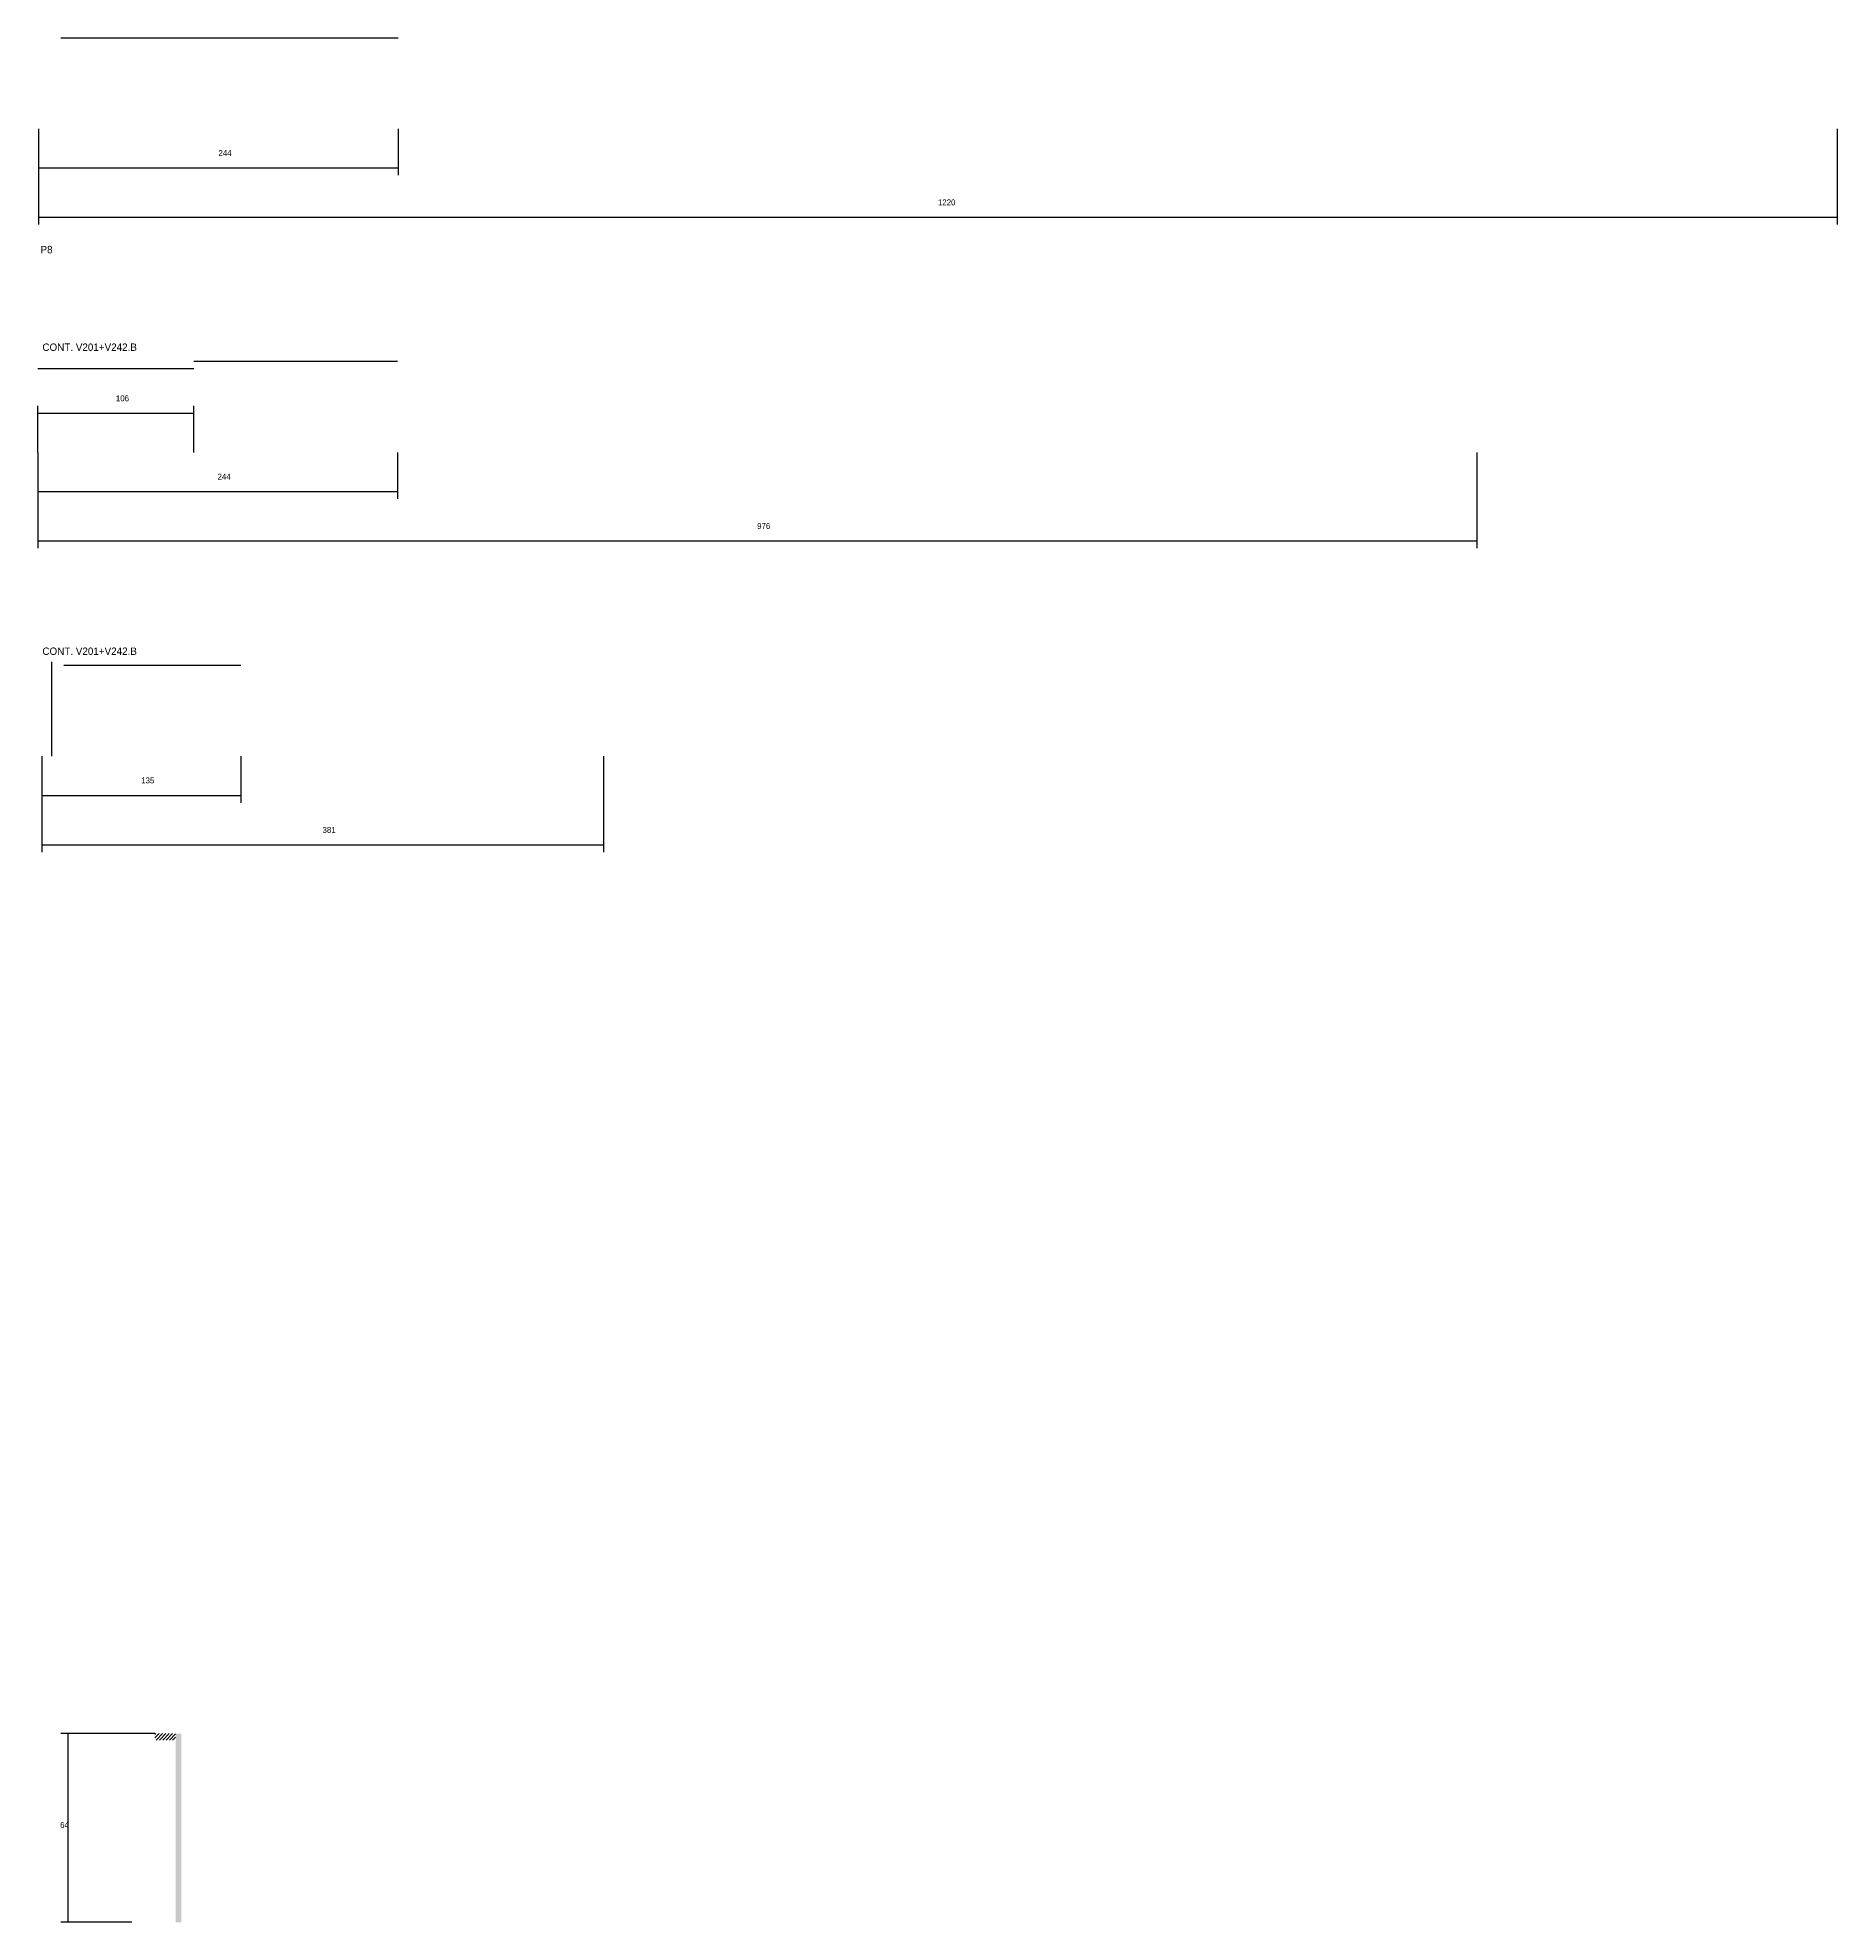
# Model space of a CAD drawing. Header units: metres. Extents: x 4470 to 7242, y 10166 to 11521.
# Drawn here: x 6022 to 7242, y 10168 to 11446 of the extents above; entities that cross this region are included whole.
import ezdxf

# ---------------------------------------------------------------- set-up
doc = ezdxf.new("R2010")
doc.units = ezdxf.units.M
for name, color, linetype in [('COTA', 241, 'Continuous'), ('Hachura', 253, 'Continuous'), ('NOMENCLATURA', 7, 'Continuous'), ('Painéis', 200, 'Continuous'), ('SARR_2.2x7', 40, 'Continuous'), ('Texto Seção', 7, 'Continuous')]:
    doc.layers.add(name, color=color, linetype=linetype)

msp = doc.modelspace()

# ---------------------------------------------------------------- hatches: boundary and pattern name
at = {"layer": 'Hachura'}
h = msp.add_hatch(dxfattribs=at)
h.set_pattern_fill('ANSI31', scale=0.5)
h.paths.add_polyline_path([(6115.3, 10291.4), (6115.3, 10295.8), (6115.3, 10295.8), (6101.3, 10295.8), (6101.3, 10295.8), (6101.3, 10291.4), (6101.3, 10291.4), (6115.3, 10291.4)])
h = msp.add_hatch(color=8, dxfattribs=at)
h.dxf.hatch_style = 1
h.paths.add_polyline_path([(6115.3, 10295.8), (6119.3, 10295.8), (6119.3, 10295.8), (6119.3, 10167.8), (6119.3, 10167.8), (6115.3, 10167.8), (6115.3, 10167.8), (6115.3, 10295.8)])

# ---------------------------------------------------------------- linework, layer by layer
at = {"layer": 'COTA'}
for p, q in [((6022.4, 11384.2), (6022.4, 11352.7)), ((6022.4, 11384.2), (6022.4, 11319.2)), ((6266.4, 11384.2), (6266.4, 11352.7)), ((7242.4, 11384.2), (7242.4, 11319.2)), ((6022.4, 11357.7), (6266.4, 11357.7)), ((6022.4, 11324.2), (7242.4, 11324.2)), ((6021.8, 11164.7), (6021.8, 11133.2)), ((6021.8, 11164.7), (6021.8, 11099.7)), ((6265.8, 11164.7), (6265.8, 11133.2)), ((6997.8, 11164.7), (6997.8, 11099.7)), ((6021.8, 11138.2), (6265.8, 11138.2)), ((6021.8, 11104.7), (6997.8, 11104.7)), ((6024.5, 10958.6), (6024.5, 10927)), ((6024.5, 10958.6), (6024.5, 10893.5)), ((6159.5, 10958.6), (6159.5, 10927)), ((6405.5, 10958.6), (6405.5, 10893.5)), ((6024.5, 10932), (6159.5, 10932)), ((6024.5, 10898.5), (6405.5, 10898.5)), ((6101.3, 10295.8), (6037.5, 10295.8)), ((6042.5, 10167.8), (6042.5, 10295.8)), ((6085.7, 10167.8), (6037.5, 10167.8))]:
    msp.add_line(p, q, dxfattribs=at)
at = {"layer": 'Painéis'}
for p, q in [((6021.8, 11164.7), (6021.8, 11196.3)), ((6021.8, 11191.3), (6127.8, 11191.3)), ((6127.8, 11164.7), (6127.8, 11196.3))]:
    msp.add_line(p, q, dxfattribs=at)
at = {"layer": 'SARR_2.2x7'}
for p, q in [((6037.4, 11446), (6266.4, 11446)), ((6127.8, 11226.5), (6265.8, 11226.5)), ((6021.8, 11221.7), (6127.8, 11221.7)), ((6031.5, 10958.6), (6031.5, 11022.6)), ((6039.5, 11020.4), (6159.5, 11020.4))]:
    msp.add_line(p, q, dxfattribs=at)

# ---------------------------------------------------------------- texts
at = {"layer": 'COTA'}
for s, p in [('244', (6144.4, 11365.8)), ('1220', (6632.4, 11332.3)), ('244', (6143.8, 11146.3)), ('976', (6509.8, 11112.8)), ('135', (6092, 10940.3)), ('381', (6215, 10906.7)), ('64', (6037, 10231.8))]:
    msp.add_text(s, height=4, dxfattribs=at).set_placement(p)
at = {"layer": 'NOMENCLATURA'}
msp.add_text('P8', height=5, dxfattribs=at).set_placement((6023.7, 11299.8))
at = {"layer": 'Painéis'}
msp.add_text('106', height=4, dxfattribs=at).set_placement((6074.8, 11199.4))
at = {"layer": 'Texto Seção'}
for p in [(6025, 11233.6), (6025, 11027.4)]:
    msp.add_text('CONT. V201+V242.B', height=5, dxfattribs=at).set_placement(p)

doc.saveas('drawing.dxf')
